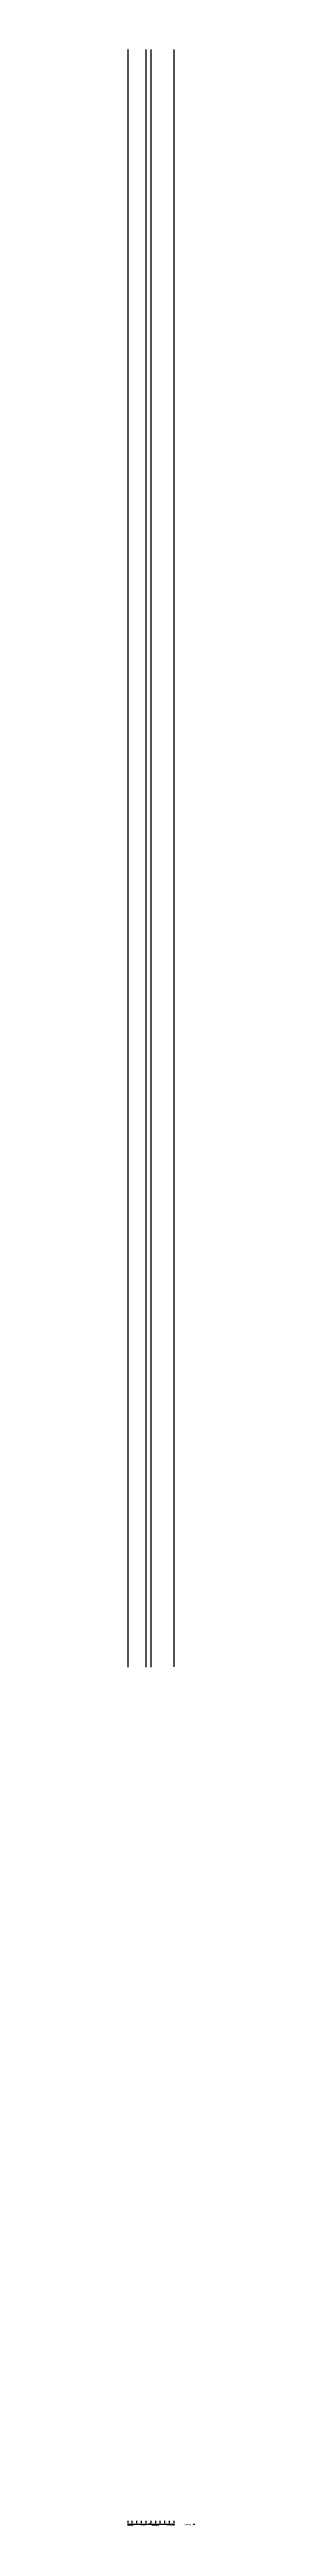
# Model space of a CAD drawing. Header units: millimetres. Extents: x 3930 to 5594, y 1586 to 11505.
# Drawn here: x 5313 to 5572, y 1873 to 11505 of the extents above; entities that cross this region are included whole.
import ezdxf

# ---------------------------------------------------------------- set-up
doc = ezdxf.new("R2010")
doc.units = ezdxf.units.MM
doc.styles.get("Standard").update_dxf_attribs({"font": 'simfang.ttf'})
doc.dimstyles.new('ISO-25', dxfattribs={"dimtxt": 2.5, "dimasz": 2.5, "dimexe": 1.25, "dimexo": 0.625, "dimtad": 1, "dimtxsty": 'Standard', "dimcen": 2.5, "dimadec": 0, "dimazin": 0, "dimtfac": 1, "dimtmove": 0, "dimatfit": 3, "dimfxl": 1, "dimarcsym": 0})
doc.dimstyles.get("Standard").update_dxf_attribs({"dimtxt": 0.18, "dimasz": 0.18, "dimexe": 0.18, "dimexo": 0.0625, "dimgap": 0.09, "dimtad": 0, "dimtih": 1, "dimtoh": 1, "dimdec": 4, "dimzin": 0, "dimdsep": 46, "dimtxsty": 'Standard', "dimcen": 0.09, "dimadec": 0, "dimazin": 0, "dimtfac": 1, "dimtdec": 4, "dimtofl": 0, "dimtmove": 0, "dimatfit": 3, "dimfxl": 1, "dimtolj": 1, "dimtzin": 0, "dimarcsym": 0})

# ---------------------------------------------------------------- blocks, each defined once
blk = doc.blocks.new('*D13')
at = {"color": 0, "lineweight": -2, "transparency": 16777216}
for p, q in [((5313.2, 1875.9), (5313.2, 1883)), ((5315.7, 1881.7), (5489.7, 1881.7)), ((5492.2, 1875.9), (5492.2, 1883))]:
    blk.add_line(p, q, dxfattribs=at)
at = {"color": 0, "transparency": 16777216}
for points in [[(5315.7, 1882.2), (5315.7, 1881.3), (5313.2, 1881.7)], [(5489.7, 1882.2), (5489.7, 1881.3), (5492.2, 1881.7)]]:
    blk.add_solid(points, dxfattribs=at)
at = {"layer": 'Defpoints', "color": 0, "transparency": 16777216}
for p in [(5313.2, 1875.3), (5492.2, 1881.7), (5492.2, 1875.3)]:
    blk.add_point(p, dxfattribs=at)
at = {"color": 0, "transparency": 16777216, "insert": (5402.7, 1884.1), "char_height": 2.5, "attachment_point": 5}
blk.add_mtext('坝轴线179', dxfattribs=at)
blk = doc.blocks.new('*D14')
at = {"color": 0, "lineweight": -2, "transparency": 16777216}
for p, q in [((5313.2, 5215), (5313.2, 11505.1)), ((5383.2, 5215), (5383.2, 11505.1)), ((5315.8, 1879.5), (5333, 1879.5)), ((5380.5, 1879.5), (5363.3, 1879.5))]:
    blk.add_line(p, q, dxfattribs=at)
at = {"color": 0, "transparency": 16777216}
for points in [[(5315.8, 1879.9), (5315.8, 1879), (5313.2, 1879.5)], [(5380.5, 1879.9), (5380.5, 1879), (5383.2, 1879.5)]]:
    blk.add_solid(points, dxfattribs=at)
at = {"layer": 'Defpoints', "color": 0, "transparency": 16777216}
for p in [(5313.2, 1879.5), (5313.2, 1872.7), (5383.2, 1872.7)]:
    blk.add_point(p, dxfattribs=at)
at = {"color": 0, "transparency": 16777216, "insert": (5348.2, 1879.5), "char_height": 2.674, "attachment_point": 5}
blk.add_mtext('\\A1;{\\fSimSun|b0|i0|c134|p2;左岸非溢流坝段}70', dxfattribs=at)
blk = doc.blocks.new('*D15')
at = {"color": 0, "lineweight": -2, "transparency": 16777216}
for p, q in [((5402.2, 5215), (5402.2, 11505.1)), ((5492.2, 5215.2), (5492.2, 11505.1)), ((5404.8, 1879.5), (5432, 1879.5)), ((5489.5, 1879.5), (5462.3, 1879.5))]:
    blk.add_line(p, q, dxfattribs=at)
at = {"color": 0, "transparency": 16777216}
for points in [[(5404.8, 1879.9), (5404.8, 1879), (5402.2, 1879.5)], [(5489.5, 1879.9), (5489.5, 1879), (5492.2, 1879.5)]]:
    blk.add_solid(points, dxfattribs=at)
at = {"layer": 'Defpoints', "color": 0, "transparency": 16777216}
for p in [(5402.2, 1879.5), (5402.2, 1872.7), (5492.2, 1873)]:
    blk.add_point(p, dxfattribs=at)
at = {"color": 0, "transparency": 16777216, "insert": (5447.2, 1879.5), "char_height": 2.674, "attachment_point": 5}
blk.add_mtext('\\A1;{\\fSimSun|b0|i0|c134|p2;右岸非溢流坝段}90', dxfattribs=at)
blk = doc.blocks.new('*D16')
at = {"color": 0, "lineweight": -2, "transparency": 16777216}
for p, q in [((5383.2, 5215), (5383.2, 11505.1)), ((5402.2, 5215), (5402.2, 11505.1)), ((5380.5, 1879.5), (5377.8, 1879.5)), ((5404.8, 1879.5), (5407.5, 1879.5))]:
    blk.add_line(p, q, dxfattribs=at)
at = {"color": 0, "transparency": 16777216}
for points in [[(5380.5, 1879.9), (5380.5, 1879), (5383.2, 1879.5)], [(5404.8, 1879.9), (5404.8, 1879), (5402.2, 1879.5)]]:
    blk.add_solid(points, dxfattribs=at)
at = {"layer": 'Defpoints', "color": 0, "transparency": 16777216}
for p in [(5383.2, 1879.5), (5383.2, 1872.7), (5402.2, 1872.7)]:
    blk.add_point(p, dxfattribs=at)
at = {"color": 0, "transparency": 16777216, "insert": (5392.7, 1879.5), "char_height": 2.674, "attachment_point": 5}
blk.add_mtext('\\A1;{\\fSimSun|b0|i0|c134|p2;溢流坝}19', dxfattribs=at)

msp = doc.modelspace()

# ---------------------------------------------------------------- linework, layer by layer
for p, q in [((5313.15789, 1885.30911), (5313.15789, 1895.09356)), ((5329.16444, 1885.30911), (5329.16444, 1895.09356)), ((5347.16444, 1885.30911), (5347.16444, 1895.09356)), ((5365.15789, 1885.30911), (5365.15789, 1894.83692)), ((5383.15789, 1885.30911), (5383.15789, 1895.09356)), ((5402.15788, 1885.30911), (5402.15788, 1895.09356)), ((5420.1579, 1885.30911), (5420.1579, 1895.09356)), ((5438.15135, 1885.30911), (5438.15135, 1895.09356)), ((5456.15134, 1885.30911), (5456.15134, 1895.09356)), ((5474.15134, 1885.30911), (5474.15134, 1895.09356)), ((5492.15789, 1885.30911), (5492.15789, 1895.09356)), ((5572.37586, 1880.10841), (5566.55086, 1880.10841))]:
    msp.add_line(p, q)

# ---------------------------------------------------------------- texts
at = {"char_height": 1.2770512, "attachment_point": 4, "rotation": 90}
for s, insert in [('{\\fSimSun|b0|i0|c134|p2;坝}0+000.00', (5314.48778, 1885.30911, -258483.46378)), ('{\\fSimSun|b0|i0|c134|p2;坝}0+016.00', (5330.49433, 1885.30911, -258483.46378)), ('{\\fSimSun|b0|i0|c134|p2;坝}0+034.00', (5348.49433, 1885.30911, -258483.46378)), ('{\\fSimSun|b0|i0|c134|p2;坝}0+052.00', (5366.48778, 1885.05246, -258483.46378)), ('{\\fSimSun|b0|i0|c134|p2;坝}0+070.00', (5384.48778, 1885.30911, -258483.46378)), ('{\\fSimSun|b0|i0|c134|p2;坝}0+089.00', (5403.48778, 1885.30911, -258483.46378)), ('{\\fSimSun|b0|i0|c134|p2;坝}0+107.00', (5421.48779, 1885.30911, -258483.46378)), ('{\\fSimSun|b0|i0|c134|p2;坝}0+125.00', (5439.48124, 1885.30911, -258483.46378)), ('{\\fSimSun|b0|i0|c134|p2;坝}0+143.50', (5457.48124, 1885.30911, -258483.46378)), ('{\\fSimSun|b0|i0|c134|p2;坝}0+161.00', (5475.48124, 1885.30911, -258483.46378)), ('{\\fSimSun|b0|i0|c134|p2;坝}0+179.00', (5493.48779, 1885.30911, -258483.46378))]:
    msp.add_mtext_dynamic_manual_height_columns(s, width=20.0276821, gutter_width=0.64103, heights=[9.45651], dxfattribs=dict(at, insert=insert))
at = {"insert": (5566.09742, 1881.60596), "char_height": 3.640625, "attachment_point": 3}
msp.add_mtext_dynamic_manual_height_columns('{\\fSimSun|b0|i0|c134|p2;防浪墙顶高程325}', width=42.5425001, gutter_width=15.625, heights=[0], dxfattribs=at)

# ---------------------------------------------------------------- dimensions: what is measured, and where the dimension line sits
for base, p1, p2, text, picture, middle in [((5313.1578, 1879.46489), (5383.1578, 1872.71464), (5313.1578, 1872.71464), '{\\fSimSun|b0|i0|c134|p2;左岸非溢流坝段}70', '*D14', (5348.1578, 1879.46489)), ((5383.1578, 1879.46114), (5402.1578, 1872.71464), (5383.1578, 1872.71464), '{\\fSimSun|b0|i0|c134|p2;溢流坝}19', '*D16', (5392.6578, 1879.46114)), ((5402.1578, 1879.46114), (5492.15789, 1872.96294), (5402.1578, 1872.71464), '{\\fSimSun|b0|i0|c134|p2;右岸非溢流坝段}90', '*D15', (5447.15784, 1879.46114))]:
    dim = msp.add_linear_dim(base=base, p1=p1, p2=p2, angle=180, text=text, dimstyle='Standard', override={"dimscale": 53475.905951, "dimtxt": 5e-05, "dimasz": 5e-05, "dimgap": 0})
    dim.commit()
    dim.dimension.update_dxf_attribs({"geometry": picture, "text_midpoint": middle})
dim = msp.add_linear_dim(base=(5492.15789, 1881.73818), p1=(5313.15789, 1875.30911), p2=(5492.15789, 1875.30911), angle=180, text='坝轴线<>', dimstyle='ISO-25')
dim.commit()
dim.dimension.update_dxf_attribs({"geometry": '*D13', "text_midpoint": (5402.65789, 1884.08461)})

doc.saveas('drawing.dxf')
